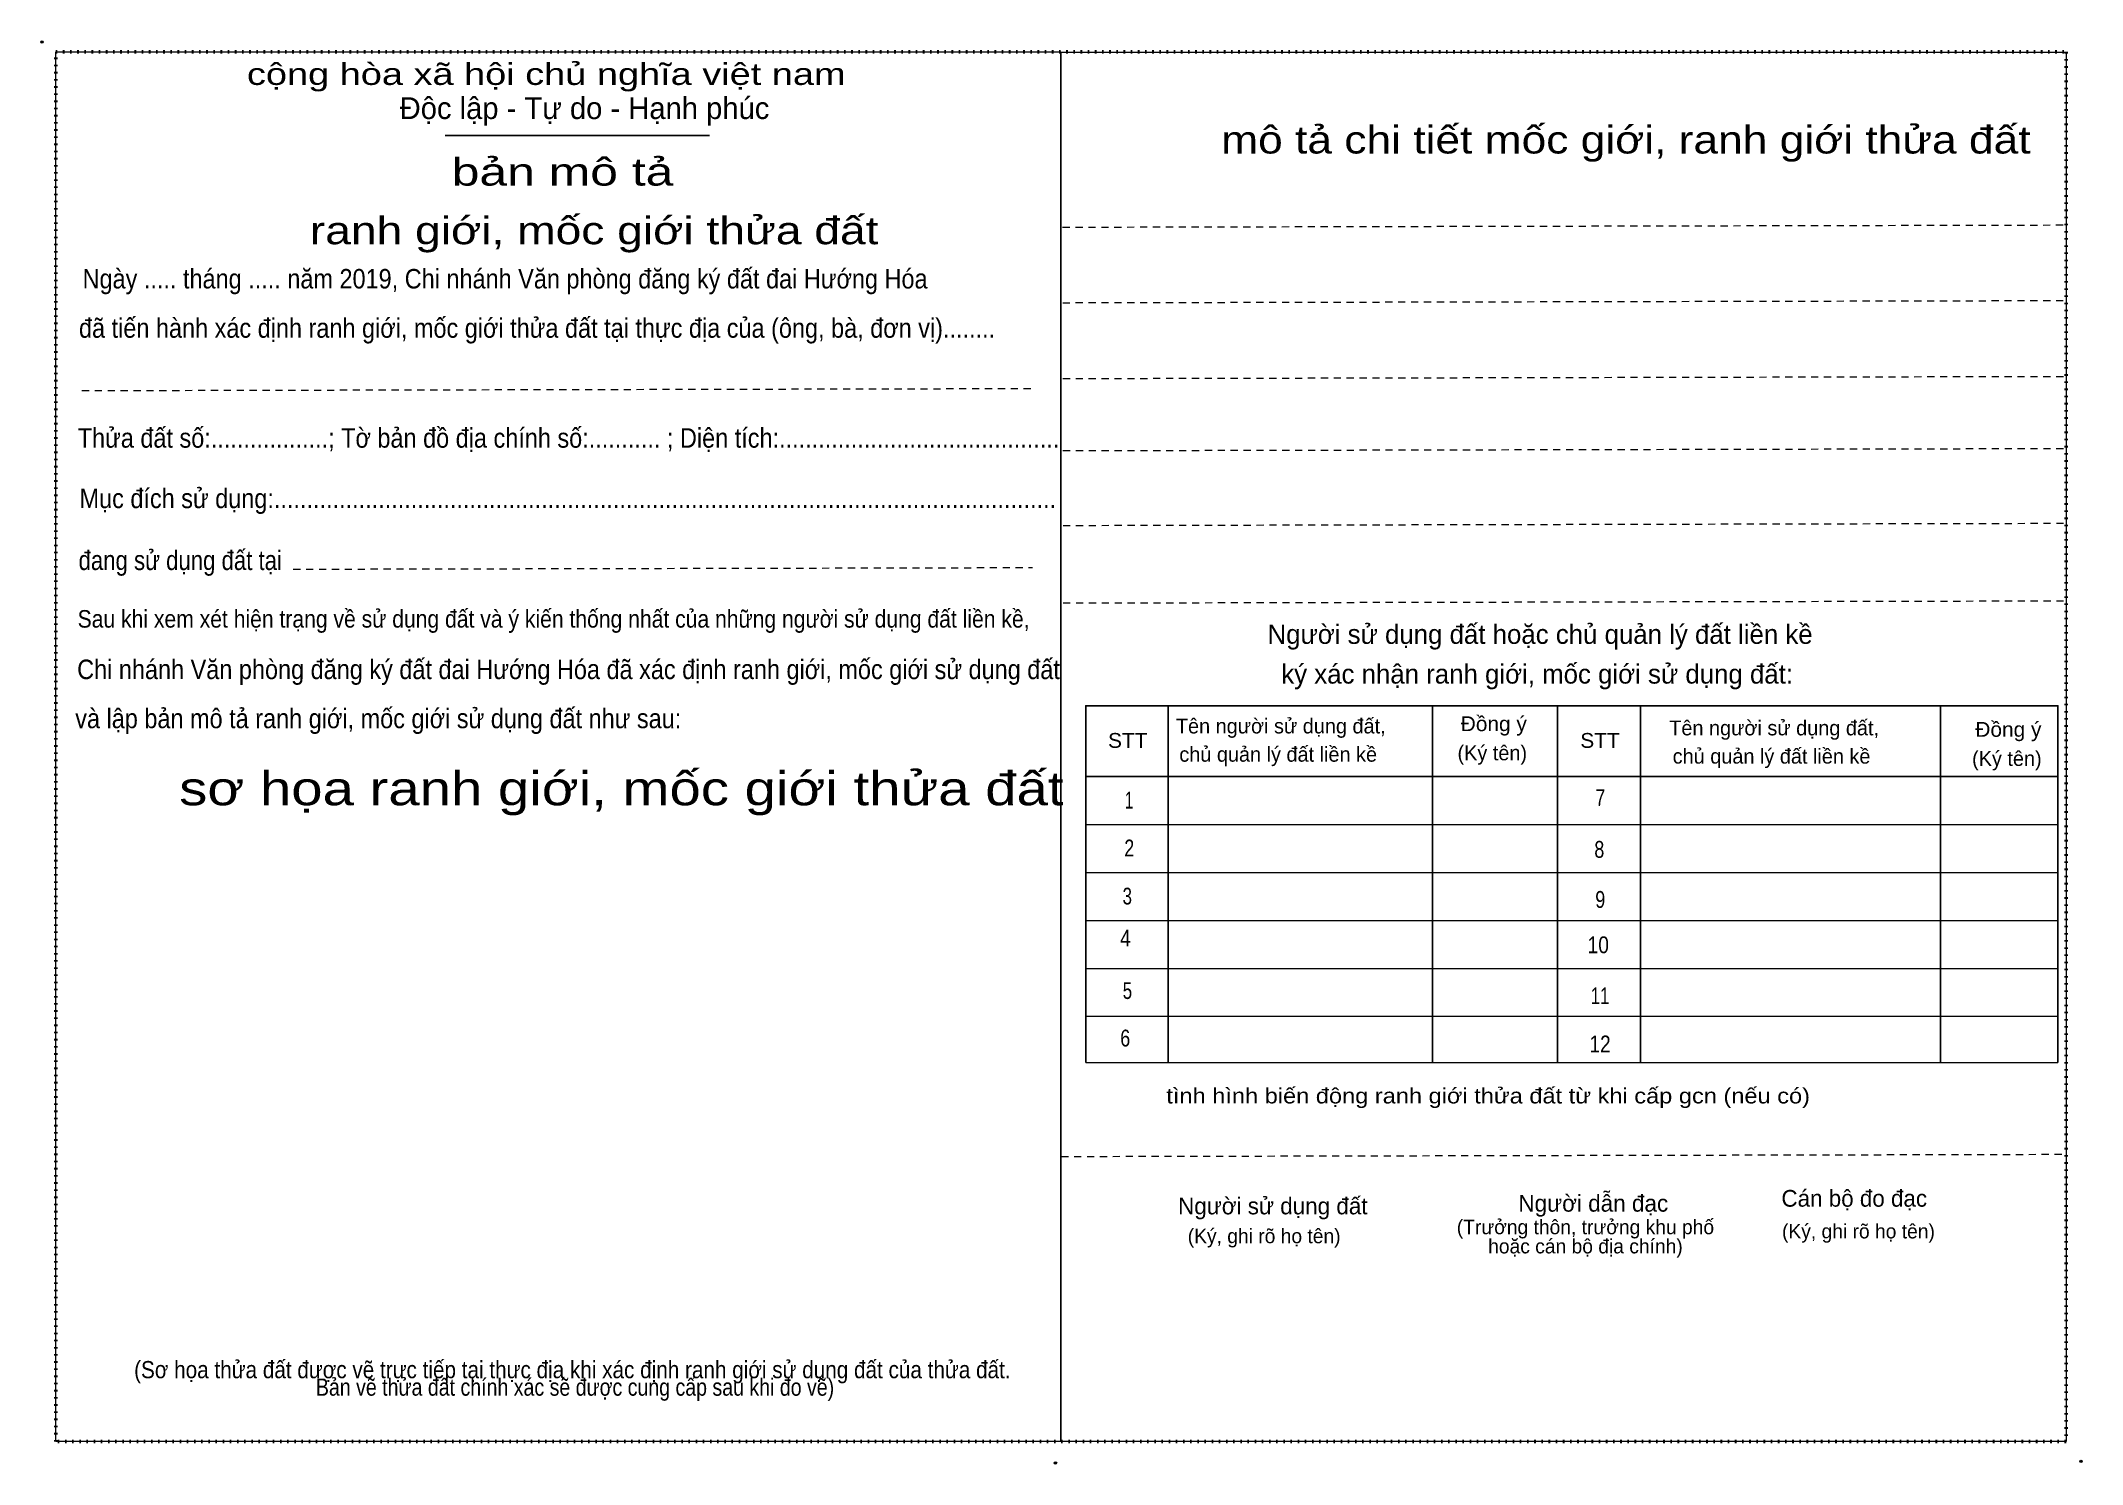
# Model space of a CAD drawing. Header units: metres. Extents: x 549906 to 550815, y 1837848 to 1838222.
# Drawn here: x 550106.7 to 550534, y 1837871.1 to 1838169.2 of the extents above; entities that cross this region are included whole.
import ezdxf
from ezdxf.enums import TextEntityAlignment as Align

# ---------------------------------------------------------------- set-up
doc = ezdxf.new("R2010")
doc.units = ezdxf.units.M
doc.header["$PDMODE"] = 32
doc.header["$PDSIZE"] = 0.5
doc.linetypes.add('DOTTED', pattern=[1.5, 0.3, -1.2])
doc.linetypes.add('SHORT_DASHED', pattern=[2.7, 1.5, -1.2])
doc.layers.add('16', color=7, linetype='Continuous', lineweight=13)

msp = doc.modelspace()

# ---------------------------------------------------------------- texts
at = {"layer": '16'}
for s, height, width, p in [('cộng hòa xã hội chủ nghĩa việt nam', 4.565, 1.3, (550149.87, 1838159.97)), ('Ngày ..... tháng ..... năm 2019, Chi nhánh Văn phòng đăng ký đất đai Hướng Hóa', 4.08, 0.9, (550115.47, 1838117.35)), (' đã tiến hành xác định ranh giới, mốc giới thửa đất tại thực địa của (ông, bà, đơn vị)........', 4.08, 0.9, (550113.35, 1838107.03)), ('Thửa đất số:..................; Tờ bản đồ địa chính số:........... ; Diện tích:...........................................', 4.08, 0.9, (550114.45, 1838084.01)), ('Mục đích sử dụng:........................................................................................................................', 4.08, 0.9, (550114.83, 1838071.35)), ('đang sử dụng đất tại', 4.08, 0.85, (550114.63, 1838058.39)), ('Sau khi xem xét hiện trạng về sử dụng đất và ý kiến thống nhất của những người sử dụng đất liền kề,', 3.672, 0.9, (550114.43, 1838046.33)), ('Chi nhánh Văn phòng đăng ký đất đai Hướng Hóa đã xác định ranh giới, mốc giới sử dụng đất', 4.08, 0.9, (550114.33, 1838035.55)), (' và lập bản mô tả ranh giới, mốc giới sử dụng đất như sau:', 4.08, 0.9, (550112.57, 1838025.27)), ('Đồng ý', 3.11, 1.05, (550403.91, 1838024.65)), ('Đồng ý', 3.11, 1.05, (550511.61, 1838023.47)), ('STT', 3.11, 1.05, (550330.09, 1838021.15)), ('STT', 3.11, 1.05, (550428.93, 1838021.15)), ('tình hình biến động ranh giới thửa đất từ khi cấp gcn (nếu có)', 3.21, 1.15, (550342.29, 1837946.69))]:
    msp.add_text(s, height=height, dxfattribs=dict(at, width=width)).set_placement(p)
for s, height, p in [('Độc lập - Tự do - Hạnh phúc', 4.565, (550181.83, 1838152.83)), ('Người sử dụng đất hoặc chủ quản lý đất liền kề ', 4.04, (550363.47, 1838042.93)), ('ký xác nhận ranh giới, mốc giới sử dụng đất:', 4.04, (550366.35, 1838034.61)), ('Tên người sử dụng đất,', 3.11, (550344.29, 1838024.17)), ('Tên người sử dụng đất,', 3.11, (550447.55, 1838023.77)), ('chủ quản lý đất liền kề', 3.11, (550345.01, 1838018.25)), ('(Ký tên)', 3.11, (550403.23, 1838018.55)), ('chủ quản lý đất liền kề', 3.11, (550448.27, 1838017.85)), ('(Ký tên)', 3.11, (550510.93, 1838017.37)), ('Người sử dụng đất', 3.512, (550344.75, 1837923.47)), ('Người dẫn đạc', 3.52, (550415.97, 1837924.03)), ('Cán bộ đo đạc', 3.504, (550471.03, 1837925.07)), ('(Ký, ghi rõ họ tên)', 3.01, (550346.77, 1837917.43)), ('(Ký, ghi rõ họ tên)', 3.01, (550471.15, 1837918.43))]:
    msp.add_text(s, height=height, dxfattribs=at).set_placement(p)
for s, height, width, p in [('mô tả chi tiết mốc giới, ranh giới thửa đất', 5.779, 1.2, (550438.47, 1838145.61)), ('bản mô tả', 5.779, 1.35, (550215.92, 1838138.89)), ('ranh giới, mốc giới thửa đất', 5.779, 1.25, (550222.545, 1838126.61)), ('sơ họa ranh giới, mốc giới thửa đất', 7.053, 1.25, (550228.23, 1838009.13)), ('7', 3.52, 0.8, (550433.115, 1838008.97)), ('1', 3.512, 0.7, (550334.5, 1838008.45)), ('2', 3.512, 0.8, (550334.53, 1837998.43)), ('8', 3.52, 0.8, (550432.915, 1837998.13)), ('3', 3.512, 0.75, (550334.12, 1837988.35)), ('9', 3.52, 0.8, (550433.11, 1837987.65)), ('4', 3.512, 0.85, (550333.74, 1837979.59)), ('10', 3.52, 0.85, (550432.695, 1837978.15)), ('5', 3.512, 0.75, (550334.15, 1837968.57)), ('11', 3.52, 0.75, (550433.075, 1837967.49)), ('6', 3.512, 0.8, (550333.69, 1837958.63)), ('12', 3.52, 0.85, (550433.065, 1837957.39)), ('(Sơ họa thửa đất được vẽ trực tiếp tại thực địa khi xác định ranh giới sử dụng đất của thửa đất.', 3.6, 0.9, (550217.975, 1837889.15)), (' Bản vẽ thửa đất chính xác sẽ được cung cấp sau khi đo vẽ)', 3.6, 0.85, (550217.965, 1837885.49))]:
    msp.add_text(s, height=height, dxfattribs=dict(at, width=width)).set_placement(p, align=Align.CENTER)
for s, p in [('(Trưởng thôn, trưởng khu phố', (550430.005, 1837919.31)), ('hoặc cán bộ địa chính)', (550430.01, 1837915.29))]:
    msp.add_text(s, height=3.01, dxfattribs=at).set_placement(p, align=Align.CENTER)

# ---------------------------------------------------------------- linework, layer by layer
at = {"layer": '16', "lineweight": 25}
for p, q in [((550191.37, 1838149.41), (550246.67, 1838149.41)), ((550342.64, 1838029.97), (550342.64, 1837955.25)), ((550398, 1838029.97), (550398, 1837955.25)), ((550424.19, 1838029.97), (550424.19, 1837955.25)), ((550441.52, 1838029.97), (550441.52, 1837955.25)), ((550504.33, 1838029.77), (550504.33, 1837955.25)), ((550325.43, 1838015.12), (550528.91, 1838015.12))]:
    msp.add_line(p, q, dxfattribs=at)
at = {"layer": '16', "linetype": 'SHORT_DASHED'}
for p, q in [((550320.59, 1838130.19), (550530.97, 1838130.65)), ((550320.61, 1838114.37), (550530.99, 1838114.83)), ((550320.63, 1838098.49), (550531.01, 1838098.95)), ((550115.33, 1838095.97), (550314.43, 1838096.41)), ((550320.65, 1838083.39), (550531.03, 1838083.85)), ((550320.67, 1838067.73), (550531.05, 1838068.19)), ((550159.55, 1838058.57), (550314.27, 1838058.91)), ((550320.69, 1838051.49), (550531.07, 1838051.95)), ((550320.29, 1837935.59), (550530.67, 1837936.05))]:
    msp.add_line(p, q, dxfattribs=at)
at = {"layer": '16'}
for p, q in [((550325.43, 1838005.08), (550528.91, 1838005.08)), ((550325.43, 1837995.05), (550528.91, 1837995.05)), ((550325.43, 1837985.02), (550528.91, 1837985.02)), ((550325.43, 1837974.98), (550528.91, 1837974.98)), ((550325.43, 1837964.95), (550528.91, 1837964.95)), ((550325.43, 1837955.25), (550528.91, 1837955.25))]:
    msp.add_line(p, q, dxfattribs=at)
for points in [[(550109.85, 1837875.89), (550109.84, 1837875.89), (550109.84, 1838166.87), (550320.22, 1838166.87), (550320.22, 1838166.86)], [(550320.22, 1838166.86), (550320.22, 1837875.89), (550109.85, 1837875.89)], [(550320.22, 1838166.86), (550530.6, 1838166.86), (550530.6, 1837875.89), (550530.59, 1837875.89)], [(550530.59, 1837875.89), (550320.22, 1837875.89), (550320.22, 1838166.86)], [(550320.22, 1838166.86), (550530.6, 1838166.86), (550530.6, 1837875.89)], [(550530.59, 1837875.89), (550320.22, 1837875.89), (550320.22, 1838166.86)]]:
    msp.add_lwpolyline(points, dxfattribs=at)
at = {"layer": '16', "linetype": 'DOTTED', "lineweight": 53}
msp.add_lwpolyline([(550109.85, 1838166.87), (550530.59, 1838166.87), (550530.59, 1837875.89), (550109.85, 1837875.89)], close=True, dxfattribs=at)
at = {"layer": '16', "lineweight": 25}
msp.add_lwpolyline([(550528.91, 1837955.25), (550528.91, 1838029.97), (550325.43, 1838029.97), (550325.43, 1837955.25)], dxfattribs=at)
at = {"layer": '16'}
for p in [(550106.98, 1838168.96), (550319.09, 1837871.4), (550533.72, 1837871.75)]:
    msp.add_point(p, dxfattribs=at)

msp.set_redraw_order([(e.dxf.handle, doc.entitydb.next_handle()) for e in msp.query("TEXT MTEXT ATTDEF DIMENSION ARC_DIMENSION")])  # texts and dimensions are drawn at this point

doc.saveas('drawing.dxf')
